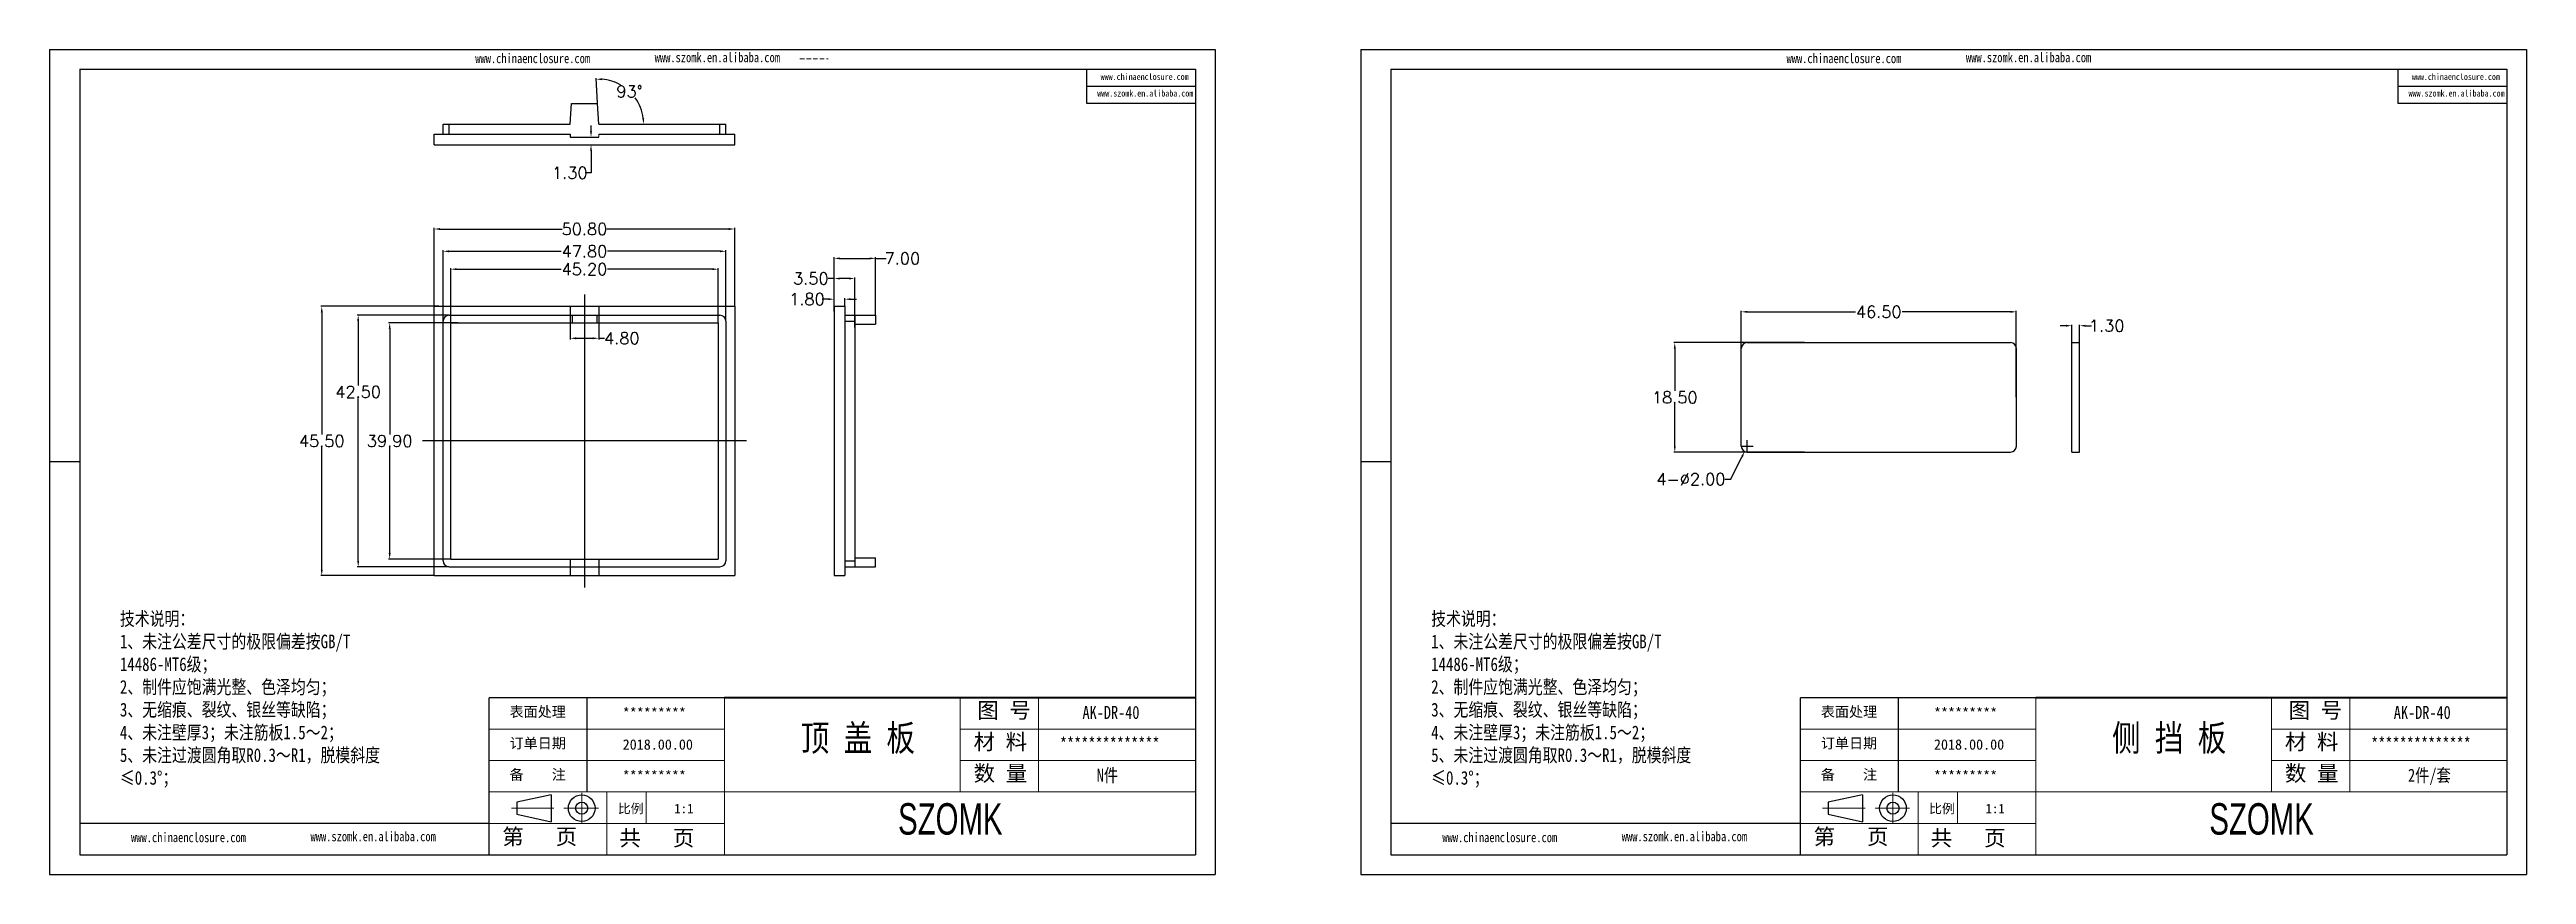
# Model space of a CAD drawing. Header units: inches. Extents: x 3379 to 5125, y 1126 to 1474.
# Drawn here: x 4475.3 to 4894.1, y 1125.7 to 1265 of the extents above; entities that cross this region are included whole.
import ezdxf

# ---------------------------------------------------------------- set-up
doc = ezdxf.new("R2010")
doc.units = ezdxf.units.IN
doc.header["$LTSCALE"] = 15
doc.linetypes.add('CENTER2', pattern=[28.575, 19.05, -3.175, 3.175, -3.175])
doc.linetypes.add('HIDDEN', pattern=[0.075, 0.05, -0.025])
doc.layers.add('文字', color=81, linetype='Continuous')
for name, color, linetype, lineweight in [('粗实线', 7, 'Continuous', 30), ('细实线', 3, 'Continuous', 9), ('细点划线', 2, 'CENTER2', 9)]:
    doc.layers.add(name, color=color, linetype=linetype, lineweight=lineweight)
doc.styles.get("Standard").update_dxf_attribs({"font": 'txt', "bigfont": 'gbcbig.shx'})
doc.styles.add('宋体', font='', dxfattribs={"width": 0.8, "height": 3.5})
doc.styles.add('长仿宋', font='', dxfattribs={"width": 0.7, "height": 4})
doc.styles.get('宋体').set_extended_font_data('SimSun')
doc.styles.get('长仿宋').set_extended_font_data('SimSun')
doc.dimstyles.new('2.5', dxfattribs={"dimtxt": 2, "dimasz": 1, "dimexe": 0.18, "dimexo": 0.0625, "dimgap": 0.09, "dimtad": 0, "dimtih": 1, "dimtoh": 1, "dimzin": 0, "dimdsep": 46, "dimtxsty": 'Standard', "dimcen": 1, "dimadec": 0, "dimazin": 2, "dimtfac": 1, "dimtofl": 0, "dimtmove": 0, "dimatfit": 3, "dimfxl": 1, "dimtolj": 1, "dimtzin": 0, "dimarcsym": 0})

msp = doc.modelspace()

# ---------------------------------------------------------------- texts
at = {"char_height": 1.74576, "width": 992.20456, "attachment_point": 1}
for s, insert in [('{\\fSimHei|b0|i0|c134|p49;表面处理}', (4553.08, 1154.01)), ('{\\fSimHei|b0|i0|c134|p49;*********}', (4572.201, 1153.785)), ('{\\fSimHei|b0|i0|c134|p49;表面处理}', (4774.773, 1154.01)), ('{\\fSimHei|b0|i0|c134|p49;*********}', (4793.894, 1153.785)), ('{\\fSimHei|b0|i0|c134|p49;订单日期}', (4553.08, 1148.702)), ('{\\fSimHei|b0|i0|c134|p49;2018.00.00}', (4572.201, 1148.477)), ('{\\fSimHei|b0|i0|c134|p49;订单日期}', (4774.773, 1148.702)), ('{\\fSimHei|b0|i0|c134|p49;2018.00.00}', (4793.894, 1148.477)), ('{\\fSimHei|b0|i0|c134|p49;备    注}', (4553.08, 1143.393)), ('{\\fSimHei|b0|i0|c134|p49;*********}', (4572.201, 1143.169)), ('{\\fSimHei|b0|i0|c134|p49;备    注}', (4774.773, 1143.393)), ('{\\fSimHei|b0|i0|c134|p49;*********}', (4793.894, 1143.169))]:
    msp.add_mtext(s, dxfattribs=dict(at, insert=insert))
at = {"layer": '文字', "color": 0, "attachment_point": 1, "style": '宋体'}
for s, insert, char_height, width in [('www.chinaenclosure.com', (4547.274, 1264.334), 1.62202, 28.49727), ('www.szomk.en.alibaba.com', (4577.612, 1264.494), 1.62202, 28.49727), ('www.chinaenclosure.com', (4653, 1260.955), 1.08134, 18.99818), ('www.chinaenclosure.com', (4768.967, 1264.334), 1.62202, 28.49727), ('www.szomk.en.alibaba.com', (4799.305, 1264.494), 1.62202, 28.49727), ('www.chinaenclosure.com', (4874.693, 1260.955), 1.08134, 18.99818), ('www.szomk.en.alibaba.com', (4652.435, 1258.155), 1.08134, 18.99818), ('www.szomk.en.alibaba.com', (4874.128, 1258.155), 1.08134, 18.99818), ('{\\H1.111x;技术说明：\\P1、未注公差尺寸的极限偏差按GB/T 14486-MT6级；\\P2、制件应饱满光整、色泽均匀；\\P3、无缩痕、裂纹、银丝等缺陷；\\P4、未注壁厚3；未注筋板1.5～2；\\P5、未注过渡圆角取R0.3～R1，脱模斜度≤0.3%%D；}', (4487.199, 1170.006), 2.0736, 46.7066), ('{\\H1.111x;技术说明：\\P1、未注公差尺寸的极限偏差按GB/T 14486-MT6级；\\P2、制件应饱满光整、色泽均匀；\\P3、无缩痕、裂纹、银丝等缺陷；\\P4、未注壁厚3；未注筋板1.5～2；\\P5、未注过渡圆角取R0.3～R1，脱模斜度≤0.3%%D；}', (4708.892, 1170.006), 2.0736, 46.7066), ('{\\H1.111x;AK-DR-40}', (4649.942, 1154.13), 1.99066, 23.01422), ('{\\H1.111x;AK-DR-40}', (4871.636, 1154.13), 1.99066, 23.01422), ('顶 盖 板', (4602.317, 1150.934), 4.4237, 56.55516), ('{\\H1.111x;**************}', (4646.113, 1148.821), 1.99066, 23.01422), ('侧 挡 板', (4824.01, 1150.934), 4.4237, 56.55516), ('{\\H1.111x;**************}', (4867.806, 1148.821), 1.99066, 23.01422), ('{\\H1.111x;N件}', (4652.35, 1143.513), 1.99066, 23.01422), ('{\\H1.111x;2件/套}', (4874.043, 1143.513), 1.99066, 23.01422), ('www.chinaenclosure.com', (4489.084, 1132.729), 1.62202, 28.49727), ('www.szomk.en.alibaba.com', (4519.423, 1132.89), 1.62202, 28.49727), ('www.chinaenclosure.com', (4710.777, 1132.729), 1.62202, 28.49727), ('www.szomk.en.alibaba.com', (4741.116, 1132.89), 1.62202, 28.49727)]:
    msp.add_mtext(s, dxfattribs=dict(at, insert=insert, char_height=char_height, width=width))
at = {"layer": '粗实线', "char_height": 5.30842, "width": 59.52863, "attachment_point": 1, "style": '长仿宋'}
for insert in [(4618.757, 1137.69), (4840.45, 1137.69)]:
    msp.add_mtext('{\\fSTXinwei|b0|i0|c134|p2;SZOMK}', dxfattribs=dict(at, insert=insert))
at = {"layer": '细实线', "color": 7, "attachment_point": 1}
for s, insert, char_height, width in [('{\\fSimSun|b0|i0|c134|p54;图 号}', (4632.163, 1154.711), 2.65421, 13.27104), ('{\\fSimSun|b0|i0|c134|p54;图 号}', (4853.856, 1154.711), 2.65421, 13.27104), ('{\\fSimSun|b0|i0|c134|p54;材 料   }', (4631.533, 1149.402), 2.65421, 13.27104), ('{\\fSimSun|b0|i0|c134|p54;材 料   }', (4853.227, 1149.402), 2.65421, 13.27104), ('{\\fSimSun|b0|i0|c134|p54;数 量}', (4631.546, 1144.068), 2.65421, 11.99205), ('{\\fSimSun|b0|i0|c134|p54;数 量}', (4853.239, 1144.068), 2.65421, 11.99205), ('{\\fSimSun|b0|i0|c134|p54;比例}', (4571.382, 1137.581), 1.59252, 6.99069), ('{\\fSimSun|b0|i0|c134|p54;1:1}', (4580.921, 1137.581), 1.59252, 6.99069), ('{\\fSimSun|b0|i0|c134|p54;比例}', (4793.075, 1137.581), 1.59252, 6.99069), ('{\\fSimSun|b0|i0|c134|p54;1:1}', (4802.614, 1137.581), 1.59252, 6.99069), ('{\\fSimSun|b0|i0|c134|p54;第   页}', (4551.851, 1133.37), 2.65421, 19.90656), ('{\\fSimSun|b0|i0|c134|p54; 共   页}', (4569.849, 1133.145), 2.65421, 19.90656), ('{\\fSimSun|b0|i0|c134|p54;第   页}', (4773.544, 1133.37), 2.65421, 19.90656), ('{\\fSimSun|b0|i0|c134|p54; 共   页}', (4791.542, 1133.145), 2.65421, 19.90656)]:
    msp.add_mtext(s, dxfattribs=dict(at, insert=insert, char_height=char_height, width=width))

# ---------------------------------------------------------------- blocks, each defined once
blk = doc.blocks.new('*D61')
at = {"color": 0, "lineweight": -2}
for p, q in [((4761.32, 1206.31), (4761.32, 1220.88)), ((4762.32, 1220.7), (4780.65, 1220.7)), ((4806.82, 1220.7), (4788.5, 1220.7)), ((4807.82, 1206.31), (4807.82, 1220.88))]:
    blk.add_line(p, q, dxfattribs=at)
at = {"color": 0}
for points in [[(4762.32, 1220.86), (4762.32, 1220.53), (4761.32, 1220.7)], [(4806.82, 1220.86), (4806.82, 1220.53), (4807.82, 1220.7)]]:
    blk.add_solid(points, dxfattribs=at)
at = {"layer": 'Defpoints', "color": 0}
for p in [(4807.82, 1220.7), (4761.32, 1206.25), (4807.82, 1206.25)]:
    blk.add_point(p, dxfattribs=at)
at = {"color": 0, "insert": (4784.57, 1220.7), "char_height": 2, "attachment_point": 5}
blk.add_mtext('\\A1;46.50', dxfattribs=at)
blk = doc.blocks.new('*D62')
at = {"color": 0, "lineweight": -2}
for p, q in [((4772.02, 1215.5), (4749.9, 1215.5)), ((4750.08, 1214.5), (4750.08, 1207.34)), ((4750.08, 1198), (4750.08, 1205.16)), ((4772.02, 1197), (4749.9, 1197))]:
    blk.add_line(p, q, dxfattribs=at)
at = {"color": 0}
for points in [[(4749.91, 1214.5), (4750.24, 1214.5), (4750.08, 1215.5)], [(4749.91, 1198), (4750.24, 1198), (4750.08, 1197)]]:
    blk.add_solid(points, dxfattribs=at)
at = {"layer": 'Defpoints', "color": 0}
for p in [(4772.08, 1215.5), (4750.08, 1197), (4772.08, 1197)]:
    blk.add_point(p, dxfattribs=at)
at = {"color": 0, "insert": (4750.08, 1206.25), "char_height": 2, "attachment_point": 5}
blk.add_mtext('\\A1;18.50', dxfattribs=at)
blk = doc.blocks.new('*D63')
at = {"color": 0, "lineweight": -2}
for p, q in [((4816.21, 1218.35), (4815.21, 1218.35)), ((4817.21, 1211.62), (4817.21, 1218.53)), ((4818.51, 1211.62), (4818.51, 1218.53)), ((4819.51, 1218.35), (4820.51, 1218.35))]:
    blk.add_line(p, q, dxfattribs=at)
at = {"color": 0}
for points in [[(4816.21, 1218.52), (4816.21, 1218.19), (4817.21, 1218.35)], [(4819.51, 1218.52), (4819.51, 1218.19), (4818.51, 1218.35)]]:
    blk.add_solid(points, dxfattribs=at)
at = {"layer": 'Defpoints', "color": 0}
for p in [(4818.51, 1218.35), (4817.21, 1211.55), (4818.51, 1211.55)]:
    blk.add_point(p, dxfattribs=at)
at = {"color": 0, "insert": (4823.1, 1218.35), "char_height": 2, "attachment_point": 5}
blk.add_mtext('\\A1;1.30', dxfattribs=at)
blk = doc.blocks.new('*D64')
at = {"color": 0, "lineweight": -2}
for p, q in [((4761.32, 1198), (4763.32, 1198)), ((4762.32, 1197), (4762.32, 1199)), ((4759.56, 1192.42), (4761.44, 1196.21)), ((4758.56, 1192.42), (4759.56, 1192.42))]:
    blk.add_line(p, q, dxfattribs=at)
at = {"color": 0}
blk.add_solid([(4761.29, 1196.28), (4761.59, 1196.13), (4761.88, 1197.1)], dxfattribs=at)
at = {"layer": 'Defpoints', "color": 0}
for p in [(4762.77, 1198.9), (4761.88, 1197.1)]:
    blk.add_point(p, dxfattribs=at)
at = {"color": 0, "insert": (4752.81, 1192.42), "char_height": 2, "attachment_point": 5}
blk.add_mtext('\\A1;4-∅2.00', dxfattribs=at)
blk = doc.blocks.new('*D65')
at = {"color": 0, "lineweight": -2}
for p, q in [((4540.34, 1221.69), (4540.34, 1234.87)), ((4541.34, 1234.69), (4561.98, 1234.69)), ((4590.14, 1234.69), (4569.5, 1234.69)), ((4591.14, 1221.69), (4591.14, 1234.87))]:
    blk.add_line(p, q, dxfattribs=at)
at = {"color": 0}
for points in [[(4541.34, 1234.86), (4541.34, 1234.52), (4540.34, 1234.69)], [(4590.14, 1234.86), (4590.14, 1234.52), (4591.14, 1234.69)]]:
    blk.add_solid(points, dxfattribs=at)
at = {"layer": 'Defpoints', "color": 0}
for p in [(4591.14, 1234.69), (4540.34, 1221.63), (4591.14, 1221.63)]:
    blk.add_point(p, dxfattribs=at)
at = {"color": 0, "insert": (4565.74, 1234.69), "char_height": 2, "attachment_point": 5}
blk.add_mtext('\\A1;50.80', dxfattribs=at)
blk = doc.blocks.new('*D66')
at = {"color": 0, "lineweight": -2}
for p, q in [((4541.84, 1219.19), (4541.84, 1231.1)), ((4542.84, 1230.92), (4561.82, 1230.92)), ((4588.64, 1230.92), (4569.66, 1230.92)), ((4589.64, 1219.19), (4589.64, 1231.1))]:
    blk.add_line(p, q, dxfattribs=at)
at = {"color": 0}
for points in [[(4542.84, 1231.09), (4542.84, 1230.76), (4541.84, 1230.92)], [(4588.64, 1231.09), (4588.64, 1230.76), (4589.64, 1230.92)]]:
    blk.add_solid(points, dxfattribs=at)
at = {"layer": 'Defpoints', "color": 0}
for p in [(4589.64, 1230.92), (4541.84, 1219.13), (4589.64, 1219.13)]:
    blk.add_point(p, dxfattribs=at)
at = {"color": 0, "insert": (4565.74, 1230.92), "char_height": 2, "attachment_point": 5}
blk.add_mtext('\\A1;47.80', dxfattribs=at)
blk = doc.blocks.new('*D67')
at = {"color": 0, "lineweight": -2}
for p, q in [((4543.14, 1218.89), (4543.14, 1228.08)), ((4544.14, 1227.9), (4561.82, 1227.9)), ((4587.34, 1227.9), (4569.66, 1227.9)), ((4588.34, 1218.89), (4588.34, 1228.08))]:
    blk.add_line(p, q, dxfattribs=at)
at = {"color": 0}
for points in [[(4544.14, 1228.07), (4544.14, 1227.74), (4543.14, 1227.9)], [(4587.34, 1228.07), (4587.34, 1227.74), (4588.34, 1227.9)]]:
    blk.add_solid(points, dxfattribs=at)
at = {"layer": 'Defpoints', "color": 0}
for p in [(4588.34, 1227.9), (4543.14, 1218.83), (4588.34, 1218.83)]:
    blk.add_point(p, dxfattribs=at)
at = {"color": 0, "insert": (4565.74, 1227.9), "char_height": 2, "attachment_point": 5}
blk.add_mtext('\\A1;45.20', dxfattribs=at)
blk = doc.blocks.new('*D68')
at = {"color": 0, "lineweight": -2}
for p, q in [((4563.34, 1218.77), (4563.34, 1216.05)), ((4568.14, 1218.77), (4568.14, 1216.05)), ((4564.34, 1216.23), (4567.14, 1216.23)), ((4568.14, 1216.23), (4569.14, 1216.23))]:
    blk.add_line(p, q, dxfattribs=at)
at = {"color": 0}
for points in [[(4564.34, 1216.39), (4564.34, 1216.06), (4563.34, 1216.23)], [(4567.14, 1216.39), (4567.14, 1216.06), (4568.14, 1216.23)]]:
    blk.add_solid(points, dxfattribs=at)
at = {"layer": 'Defpoints', "color": 0}
for p in [(4563.34, 1218.83), (4568.14, 1218.83), (4568.14, 1216.23)]:
    blk.add_point(p, dxfattribs=at)
at = {"color": 0, "insert": (4572.06, 1216.23), "char_height": 2, "attachment_point": 5}
blk.add_mtext('\\A1;4.80', dxfattribs=at)
blk = doc.blocks.new('*D69')
at = {"color": 0, "lineweight": -2}
blk.add_line((4567.94, 1255.97), (4567.7, 1260.17), dxfattribs=at)
for start, end in [(60.5011, 85.7289), (7.5416, 35.7062)]:
    blk.add_arc((4568.14, 1252.4), 7.6, start, end, dxfattribs=at)
at = {"color": 0}
for points in [[(4568.71, 1259.82), (4568.71, 1260.15), (4567.71, 1259.99)], [(4575.84, 1253.41), (4575.51, 1253.39), (4575.74, 1252.4)]]:
    blk.add_solid(points, dxfattribs=at)
at = {"layer": 'Defpoints', "color": 0}
for p in [(4574.65, 1256.33), (4567.94, 1255.9), (4568.14, 1252.4), (4568.14, 1252.4), (4589.64, 1252.4)]:
    blk.add_point(p, dxfattribs=at)
at = {"color": 0, "insert": (4573.36, 1257.93), "char_height": 2, "attachment_point": 5}
blk.add_mtext('\\A1;93°', dxfattribs=at)
blk = doc.blocks.new('*D70')
at = {"color": 0, "lineweight": -2}
for p, q in [((4607.95, 1221.69), (4607.95, 1229.91)), ((4608.95, 1229.73), (4613.95, 1229.73)), ((4614.95, 1220.19), (4614.95, 1229.91)), ((4614.95, 1229.73), (4616.73, 1229.73))]:
    blk.add_line(p, q, dxfattribs=at)
at = {"color": 0}
for points in [[(4608.95, 1229.89), (4608.95, 1229.56), (4607.95, 1229.73)], [(4613.95, 1229.89), (4613.95, 1229.56), (4614.95, 1229.73)]]:
    blk.add_solid(points, dxfattribs=at)
at = {"layer": 'Defpoints', "color": 0}
for p in [(4614.95, 1229.73), (4607.95, 1221.63), (4614.95, 1220.13)]:
    blk.add_point(p, dxfattribs=at)
at = {"color": 0, "insert": (4619.49, 1229.73), "char_height": 2, "attachment_point": 5}
blk.add_mtext('\\A1;7.00', dxfattribs=at)
blk = doc.blocks.new('*D71')
at = {"color": 0, "lineweight": -2}
for p, q in [((4606.95, 1222.83), (4605.95, 1222.83)), ((4607.95, 1221.69), (4607.95, 1223.01)), ((4609.75, 1221.69), (4609.75, 1223.01)), ((4610.75, 1222.83), (4611.75, 1222.83))]:
    blk.add_line(p, q, dxfattribs=at)
at = {"color": 0}
for points in [[(4606.95, 1223), (4606.95, 1222.67), (4607.95, 1222.83)], [(4610.75, 1223), (4610.75, 1222.67), (4609.75, 1222.83)]]:
    blk.add_solid(points, dxfattribs=at)
at = {"layer": 'Defpoints', "color": 0}
for p in [(4609.75, 1222.83), (4607.95, 1221.63), (4609.75, 1221.63)]:
    blk.add_point(p, dxfattribs=at)
at = {"color": 0, "insert": (4603.36, 1222.83), "char_height": 2, "attachment_point": 5}
blk.add_mtext('\\A1;1.80', dxfattribs=at)
blk = doc.blocks.new('*D72')
at = {"color": 0, "lineweight": -2}
for p, q in [((4607.95, 1226.33), (4606.95, 1226.33)), ((4607.95, 1220.73), (4607.95, 1226.51)), ((4610.45, 1226.33), (4608.95, 1226.33)), ((4611.45, 1218.05), (4611.45, 1226.51))]:
    blk.add_line(p, q, dxfattribs=at)
at = {"color": 0}
for points in [[(4608.95, 1226.49), (4608.95, 1226.16), (4607.95, 1226.33)], [(4610.45, 1226.49), (4610.45, 1226.16), (4611.45, 1226.33)]]:
    blk.add_solid(points, dxfattribs=at)
at = {"layer": 'Defpoints', "color": 0}
for p in [(4611.45, 1226.33), (4607.95, 1220.67), (4611.45, 1217.99)]:
    blk.add_point(p, dxfattribs=at)
at = {"color": 0, "insert": (4604.02, 1226.33), "char_height": 2, "attachment_point": 5}
blk.add_mtext('\\A1;3.50', dxfattribs=at)
blk = doc.blocks.new('*D73')
at = {"color": 0, "lineweight": -2}
for p, q in [((4566.85, 1251.2), (4566.85, 1252.2)), ((4565.8, 1250.2), (4567.03, 1250.2)), ((4565.8, 1248.9), (4567.03, 1248.9)), ((4566.85, 1244.18), (4565.85, 1244.18)), ((4566.85, 1247.9), (4566.85, 1244.18))]:
    blk.add_line(p, q, dxfattribs=at)
at = {"color": 0}
for points in [[(4566.68, 1251.2), (4567.01, 1251.2), (4566.85, 1250.2)], [(4566.68, 1247.9), (4567.01, 1247.9), (4566.85, 1248.9)]]:
    blk.add_solid(points, dxfattribs=at)
at = {"layer": 'Defpoints', "color": 0}
for p in [(4565.74, 1250.2), (4565.74, 1248.9), (4566.85, 1248.9)]:
    blk.add_point(p, dxfattribs=at)
at = {"color": 0, "insert": (4563.26, 1244.18), "char_height": 2, "attachment_point": 5}
blk.add_mtext('\\A1;1.30', dxfattribs=at)
blk = doc.blocks.new('*D74')
at = {"color": 0, "lineweight": -2}
for p, q in [((4541.14, 1221.63), (4521.14, 1221.63)), ((4521.32, 1220.63), (4521.32, 1199.97)), ((4521.32, 1177.13), (4521.32, 1197.79)), ((4540.28, 1176.13), (4521.14, 1176.13))]:
    blk.add_line(p, q, dxfattribs=at)
at = {"color": 0}
for points in [[(4521.16, 1220.63), (4521.49, 1220.63), (4521.32, 1221.63)], [(4521.16, 1177.13), (4521.49, 1177.13), (4521.32, 1176.13)]]:
    blk.add_solid(points, dxfattribs=at)
at = {"layer": 'Defpoints', "color": 0}
for p in [(4521.32, 1221.63), (4541.2, 1221.63), (4540.34, 1176.13)]:
    blk.add_point(p, dxfattribs=at)
at = {"color": 0, "insert": (4521.32, 1198.88), "char_height": 2, "attachment_point": 5}
blk.add_mtext('\\A1;45.50', dxfattribs=at)
blk = doc.blocks.new('*D75')
at = {"color": 0, "lineweight": -2}
for p, q in [((4542.78, 1220.13), (4527.3, 1220.13)), ((4527.48, 1219.13), (4527.48, 1208.25)), ((4527.48, 1178.63), (4527.48, 1206.07)), ((4542.78, 1177.63), (4527.3, 1177.63))]:
    blk.add_line(p, q, dxfattribs=at)
at = {"color": 0}
for points in [[(4527.31, 1219.13), (4527.65, 1219.13), (4527.48, 1220.13)], [(4527.31, 1178.63), (4527.65, 1178.63), (4527.48, 1177.63)]]:
    blk.add_solid(points, dxfattribs=at)
at = {"layer": 'Defpoints', "color": 0}
for p in [(4527.48, 1220.13), (4542.84, 1220.13), (4542.84, 1177.63)]:
    blk.add_point(p, dxfattribs=at)
at = {"color": 0, "insert": (4527.48, 1207.16), "char_height": 2, "attachment_point": 5}
blk.add_mtext('\\A1;42.50', dxfattribs=at)
blk = doc.blocks.new('*D76')
at = {"color": 0, "lineweight": -2}
for p, q in [((4544.39, 1218.83), (4532.63, 1218.83)), ((4532.81, 1217.83), (4532.81, 1199.97)), ((4532.81, 1179.93), (4532.81, 1197.79)), ((4543.08, 1178.93), (4532.63, 1178.93))]:
    blk.add_line(p, q, dxfattribs=at)
at = {"color": 0}
for points in [[(4532.64, 1217.83), (4532.97, 1217.83), (4532.81, 1218.83)], [(4532.64, 1179.93), (4532.97, 1179.93), (4532.81, 1178.93)]]:
    blk.add_solid(points, dxfattribs=at)
at = {"layer": 'Defpoints', "color": 0}
for p in [(4532.81, 1218.83), (4544.46, 1218.83), (4543.14, 1178.93)]:
    blk.add_point(p, dxfattribs=at)
at = {"color": 0, "insert": (4532.81, 1198.88), "char_height": 2, "attachment_point": 5}
blk.add_mtext('\\A1;39.90', dxfattribs=at)

# ---------------------------------------------------------------- dimensions: what is measured, and where the dimension line sits
dim = msp.add_angular_dim_2l(base=(4574.652, 1256.329), line1=((4568.141, 1252.403), (4589.641, 1252.403)), line2=((4568.141, 1252.403), (4567.941, 1255.903)), dimstyle='2.5')
dim.commit()
dim.dimension.update_dxf_attribs({"geometry": '*D69', "text_midpoint": (4573.362, 1257.931)})
for base, p1, p2, picture, middle in [((4566.845, 1248.903), (4565.741, 1250.203), (4565.741, 1248.903), '*D73', (4563.255, 1244.178)), ((4527.48, 1220.129), (4542.841, 1177.629), (4542.841, 1220.129), '*D75', (4527.48, 1207.162))]:
    dim = msp.add_linear_dim(base=base, p1=p1, p2=p2, angle=90, dimstyle='2.5')
    dim.commit()
    dim.dimension.update_dxf_attribs({"geometry": picture, "text_midpoint": middle, "dimtype": 160})
for base, p1, p2, picture, middle in [((4591.141, 1234.69), (4540.341, 1221.629), (4591.141, 1221.629), '*D65', (4565.741, 1234.69)), ((4611.447, 1226.326), (4607.947, 1220.671), (4611.447, 1217.992), '*D72', (4604.023, 1226.326)), ((4614.947, 1229.728), (4607.947, 1221.629), (4614.947, 1220.129), '*D70', (4619.491, 1229.728)), ((4609.747, 1222.833), (4607.947, 1221.629), (4609.747, 1221.629), '*D71', (4603.357, 1222.833))]:
    dim = msp.add_linear_dim(base=base, p1=p1, p2=p2, dimstyle='2.5')
    dim.commit()
    dim.dimension.update_dxf_attribs({"geometry": picture, "text_midpoint": middle, "dimtype": 160})
for base, p1, p2, picture, middle in [((4589.641, 1230.924), (4541.841, 1219.129), (4589.641, 1219.129), '*D66', (4565.741, 1230.924)), ((4588.341, 1227.903), (4543.141, 1218.829), (4588.341, 1218.829), '*D67', (4565.741, 1227.903)), ((4568.141, 1216.226), (4563.341, 1218.829), (4568.141, 1218.829), '*D68', (4572.065, 1216.226)), ((4807.824, 1220.697), (4761.324, 1206.251), (4807.824, 1206.251), '*D61', (4784.574, 1220.697)), ((4818.511, 1218.354), (4817.211, 1211.553), (4818.511, 1211.553), '*D63', (4823.101, 1218.354))]:
    dim = msp.add_linear_dim(base=base, p1=p1, p2=p2, dimstyle='2.5')
    dim.commit()
    dim.dimension.update_dxf_attribs({"geometry": picture, "text_midpoint": middle})
for base, p1, p2, picture, middle in [((4521.323, 1221.629), (4540.341, 1176.129), (4541.201, 1221.629), '*D74', (4521.323, 1198.879)), ((4532.808, 1218.829), (4543.141, 1178.929), (4544.456, 1218.829), '*D76', (4532.808, 1198.879)), ((4750.078, 1197.001), (4772.085, 1215.501), (4772.085, 1197.001), '*D62', (4750.078, 1206.251))]:
    dim = msp.add_linear_dim(base=base, p1=p1, p2=p2, angle=90, dimstyle='2.5')
    dim.commit()
    dim.dimension.update_dxf_attribs({"geometry": picture, "text_midpoint": middle})
dim = msp.add_diameter_dim_2p(p1=(4762.768, 1198.897), p2=(4761.881, 1197.104), text='4-<>', dimstyle='2.5')
dim.commit()
dim.dimension.update_dxf_attribs({"geometry": '*D64', "text_midpoint": (4752.807, 1192.418), "dimtype": 163})

# ---------------------------------------------------------------- linework, layer by layer
for p, q in [((4475.3, 1265.003), (4672.375, 1265.003)), ((4475.3, 1265.003), (4475.3, 1125.657)), ((4672.375, 1265.003), (4672.375, 1125.657)), ((4696.993, 1265.003), (4894.068, 1265.003)), ((4696.993, 1265.003), (4696.993, 1125.657)), ((4894.068, 1265.003), (4894.068, 1125.657)), ((4480.4, 1261.685), (4669.057, 1261.685)), ((4480.4, 1261.685), (4480.4, 1128.974)), ((4650.625, 1261.685), (4650.625, 1255.925)), ((4669.057, 1261.685), (4669.057, 1128.974)), ((4702.093, 1261.685), (4890.75, 1261.685)), ((4702.093, 1261.685), (4702.093, 1128.974)), ((4872.318, 1261.685), (4872.318, 1255.925)), ((4890.75, 1261.685), (4890.75, 1128.974)), ((4650.625, 1258.805), (4669.057, 1258.805)), ((4872.318, 1258.805), (4890.75, 1258.805)), ((4541.841, 1252.403), (4563.341, 1252.403)), ((4541.841, 1250.703), (4541.841, 1252.403)), ((4542.841, 1250.703), (4542.841, 1252.403)), ((4563.341, 1252.403), (4563.541, 1255.903)), ((4563.541, 1255.903), (4567.941, 1255.903)), ((4568.141, 1252.403), (4567.941, 1255.903)), ((4568.141, 1252.403), (4589.641, 1252.403)), ((4588.641, 1250.703), (4588.641, 1252.403)), ((4589.641, 1250.703), (4589.641, 1252.403)), ((4650.625, 1255.925), (4669.057, 1255.925)), ((4872.318, 1255.925), (4890.75, 1255.925)), ((4540.341, 1250.703), (4563.341, 1250.703)), ((4540.341, 1248.903), (4540.341, 1250.703)), ((4540.341, 1248.903), (4591.141, 1248.903)), ((4563.341, 1250.703), (4563.341, 1250.203)), ((4563.341, 1250.203), (4568.141, 1250.203)), ((4568.141, 1250.703), (4591.141, 1250.703)), ((4569.283, 1248.903), (4569.32, 1248.941)), ((4569.456, 1249.975), (4569.456, 1249.975)), ((4591.141, 1248.903), (4591.141, 1250.703)), ((4540.341, 1221.629), (4591.141, 1221.629)), ((4540.341, 1176.129), (4540.341, 1221.629)), ((4541.841, 1178.629), (4541.841, 1219.129)), ((4542.841, 1220.129), (4588.641, 1220.129)), ((4543.141, 1178.929), (4543.141, 1218.829)), ((4543.141, 1218.829), (4588.341, 1218.829)), ((4563.341, 1221.629), (4563.341, 1218.829)), ((4563.641, 1220.129), (4563.641, 1218.829)), ((4567.841, 1220.129), (4567.841, 1218.829)), ((4568.141, 1221.629), (4568.141, 1218.829)), ((4588.341, 1218.829), (4588.341, 1178.929)), ((4589.641, 1219.129), (4589.641, 1178.629)), ((4591.141, 1221.629), (4591.141, 1176.129)), ((4607.947, 1221.629), (4607.947, 1176.129)), ((4607.947, 1221.629), (4609.747, 1221.629)), ((4609.747, 1221.629), (4609.747, 1176.129)), ((4609.747, 1220.129), (4611.447, 1220.129)), ((4609.747, 1219.129), (4611.447, 1219.129)), ((4611.447, 1220.129), (4611.447, 1177.629)), ((4611.447, 1220.129), (4614.947, 1220.129)), ((4611.447, 1218.629), (4614.947, 1218.629)), ((4614.947, 1220.129), (4614.947, 1218.629)), ((4761.324, 1198.001), (4761.324, 1214.501)), ((4762.324, 1215.501), (4806.824, 1215.501)), ((4807.824, 1198.001), (4807.824, 1214.501)), ((4817.211, 1197.001), (4817.211, 1215.501)), ((4817.211, 1215.501), (4818.511, 1215.501)), ((4818.511, 1197.001), (4818.511, 1215.501)), ((4480.4, 1195.33), (4475.3, 1195.33)), ((4702.093, 1195.33), (4696.993, 1195.33)), ((4762.324, 1197.001), (4806.824, 1197.001)), ((4817.211, 1197.001), (4818.511, 1197.001)), ((4475.3, 1190.169), (4475.3, 1125.657)), ((4696.993, 1190.169), (4696.993, 1125.657)), ((4542.841, 1177.629), (4588.641, 1177.629)), ((4543.141, 1178.929), (4588.341, 1178.929)), ((4563.341, 1178.929), (4563.341, 1176.129)), ((4568.141, 1178.929), (4568.141, 1176.129)), ((4609.747, 1178.629), (4611.447, 1178.629)), ((4609.747, 1177.629), (4611.447, 1177.629)), ((4611.447, 1179.129), (4614.947, 1179.129)), ((4611.447, 1177.629), (4614.947, 1177.629)), ((4614.947, 1177.629), (4614.947, 1179.129)), ((4540.341, 1176.129), (4591.141, 1176.129)), ((4607.947, 1176.129), (4609.747, 1176.129)), ((4589.431, 1155.516), (4549.618, 1155.516)), ((4549.618, 1128.974), (4549.618, 1155.516)), ((4566.207, 1139.591), (4566.207, 1155.516)), ((4811.124, 1155.516), (4771.311, 1155.516)), ((4771.311, 1128.974), (4771.311, 1155.516)), ((4787.9, 1139.591), (4787.9, 1155.516)), ((4549.618, 1134.283), (4480.4, 1134.283)), ((4771.311, 1134.283), (4702.093, 1134.283)), ((4480.4, 1128.974), (4669.057, 1128.974)), ((4702.093, 1128.974), (4890.75, 1128.974)), ((4475.3, 1125.657), (4672.375, 1125.657)), ((4475.3, 1125.657), (4566.538, 1125.657)), ((4696.993, 1125.657), (4894.068, 1125.657)), ((4696.993, 1125.657), (4788.232, 1125.657))]:
    msp.add_line(p, q)
at = {"color": 7, "linetype": 'HIDDEN', "lineweight": 0}
for p, q in [((4602.165, 1263.443), (4606.965, 1263.443)), ((4568.141, 1250.703), (4568.141, 1250.203))]:
    msp.add_line(p, q, dxfattribs=at)
at = {"color": 1}
for p, q in [((4565.741, 1223.629), (4565.741, 1174.129)), ((4593.141, 1198.879), (4538.341, 1198.879))]:
    msp.add_line(p, q, dxfattribs=at)
for centre, start, end in [((4542.841, 1219.129), 90, 180), ((4588.641, 1219.129), 0, 90), ((4762.324, 1214.501), 90, 180), ((4806.824, 1214.501), 0, 90), ((4762.324, 1198.001), 180, 270), ((4806.824, 1198.001), 270, 0), ((4542.841, 1178.629), 180, 270), ((4588.641, 1178.629), 270, 0)]:
    msp.add_arc(centre, 1, start, end)
at = {"layer": '粗实线', "color": 7, "lineweight": 40}
for p, q in [((4669.057, 1155.516), (4589.431, 1155.516)), ((4890.75, 1155.516), (4811.124, 1155.516))]:
    msp.add_line(p, q, dxfattribs=at)
at = {"layer": '粗实线', "color": 7}
for p, q in [((4560.109, 1139.095), (4554.309, 1137.865)), ((4560.109, 1139.095), (4560.109, 1134.549)), ((4781.802, 1139.095), (4776.002, 1137.865)), ((4781.802, 1139.095), (4781.802, 1134.549)), ((4554.309, 1137.865), (4554.309, 1135.814)), ((4554.309, 1135.814), (4560.109, 1134.549)), ((4776.002, 1137.865), (4776.002, 1135.814)), ((4776.002, 1135.814), (4781.802, 1134.549))]:
    msp.add_line(p, q, dxfattribs=at)
for centre, radius in [((4565.271, 1136.84), 2.255), ((4786.965, 1136.84), 2.255), ((4565.271, 1136.84), 1.026), ((4786.965, 1136.84), 1.026)]:
    msp.add_circle(centre, radius, dxfattribs=at)
at = {"layer": '细实线', "color": 7}
for p, q in [((4589.431, 1155.516), (4589.431, 1128.974)), ((4629.244, 1155.516), (4629.244, 1139.591)), ((4642.515, 1155.516), (4642.515, 1139.703)), ((4811.124, 1155.516), (4811.124, 1128.974)), ((4850.937, 1155.516), (4850.937, 1139.591)), ((4864.208, 1155.516), (4864.208, 1139.703)), ((4589.431, 1150.208), (4549.618, 1150.208)), ((4669.057, 1150.208), (4629.244, 1150.208)), ((4811.124, 1150.208), (4771.311, 1150.208)), ((4890.75, 1150.208), (4850.937, 1150.208)), ((4589.431, 1144.9), (4549.618, 1144.9)), ((4669.057, 1144.9), (4629.244, 1144.9)), ((4811.124, 1144.9), (4771.311, 1144.9)), ((4890.75, 1144.9), (4850.937, 1144.9)), ((4669.057, 1139.591), (4549.618, 1139.591)), ((4569.524, 1139.591), (4569.524, 1128.974)), ((4576.16, 1139.591), (4576.16, 1134.283)), ((4890.75, 1139.591), (4771.311, 1139.591)), ((4791.217, 1139.591), (4791.217, 1128.974)), ((4797.853, 1139.591), (4797.853, 1134.283)), ((4589.431, 1134.283), (4549.618, 1134.283)), ((4811.124, 1134.283), (4771.311, 1134.283))]:
    msp.add_line(p, q, dxfattribs=at)
at = {"layer": '细点划线', "color": 7}
for p, q in [((4565.271, 1139.435), (4565.271, 1134.283)), ((4786.965, 1139.435), (4786.965, 1134.283)), ((4553.384, 1136.84), (4560.554, 1136.84)), ((4562.256, 1136.84), (4568.084, 1136.84)), ((4775.077, 1136.84), (4782.247, 1136.84)), ((4783.949, 1136.84), (4789.777, 1136.84))]:
    msp.add_line(p, q, dxfattribs=at)

msp.set_redraw_order([(e.dxf.handle, doc.entitydb.next_handle()) for e in msp.query("TEXT MTEXT ATTDEF DIMENSION ARC_DIMENSION")])  # texts and dimensions are drawn at this point

doc.saveas('drawing.dxf')
